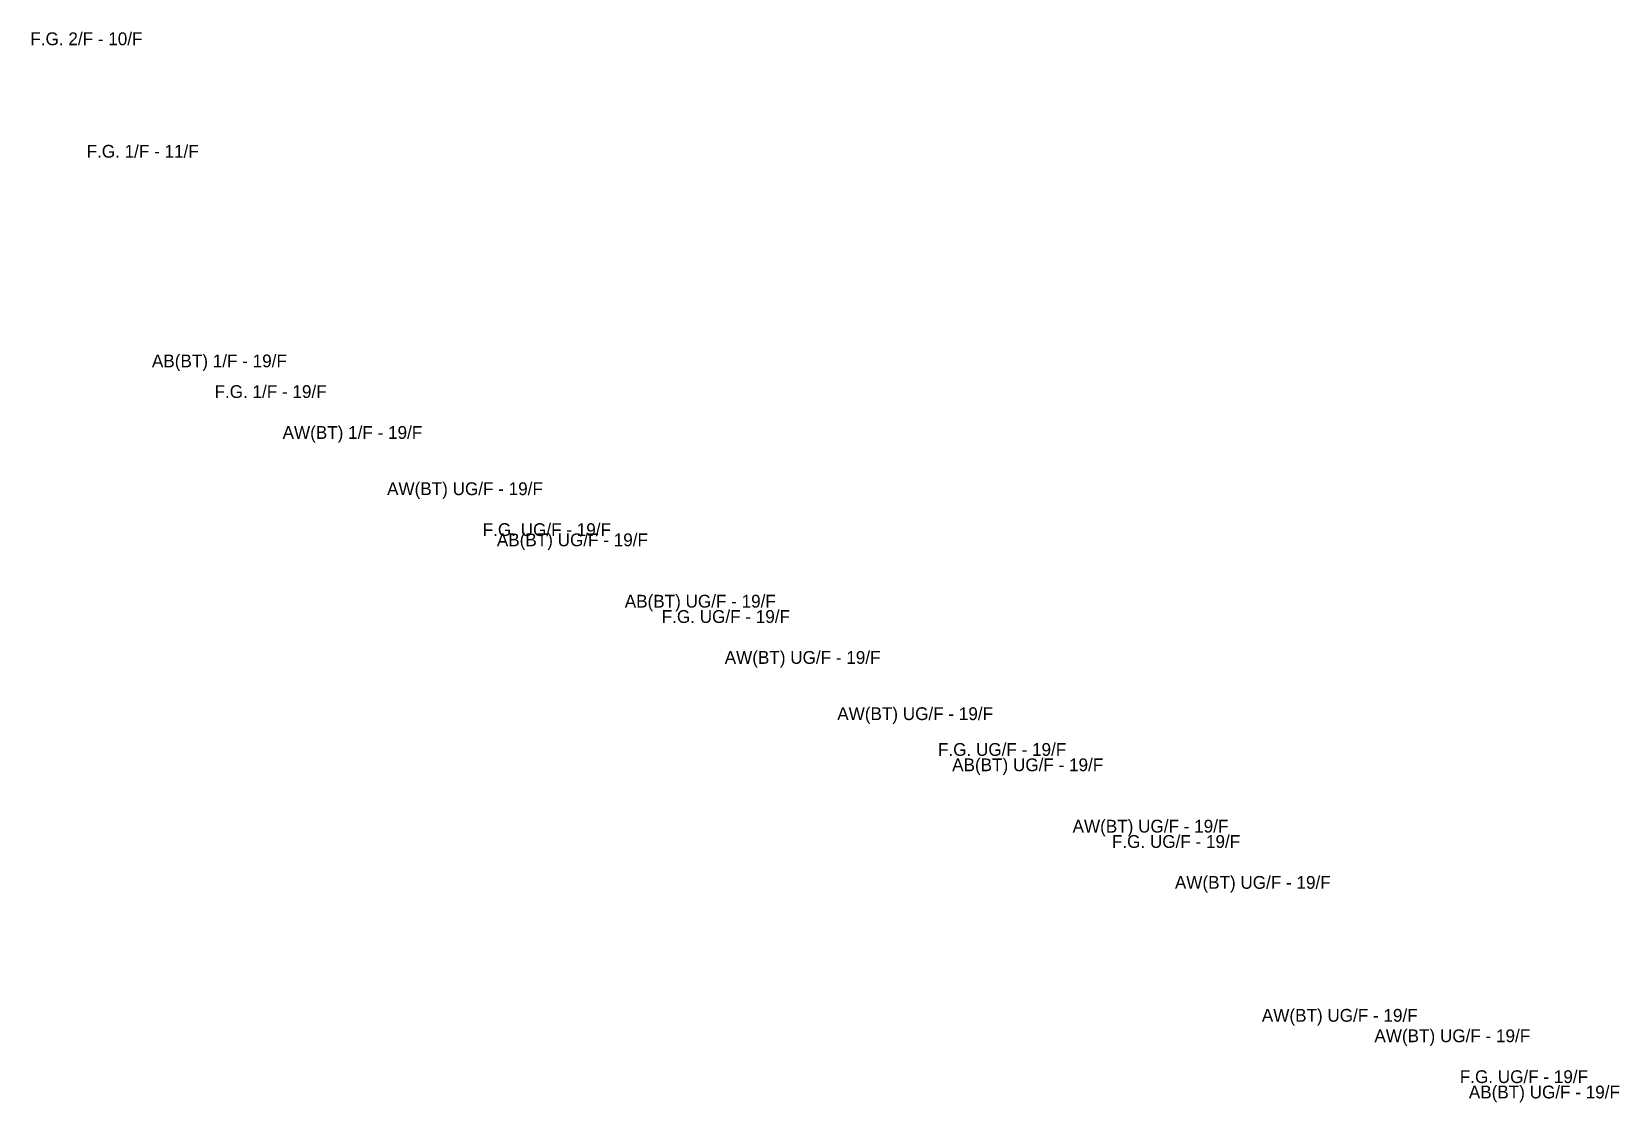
# Model space of a CAD drawing. Extents: x 817078 to 817239, y 826078 to 826189.
# Drawn here: x 817135.78 to 817166.81, y 826084.1 to 826105.04 of the extents above; entities that cross this region are included whole.
import ezdxf
from ezdxf.enums import TextEntityAlignment as Align

# ---------------------------------------------------------------- set-up
doc = ezdxf.new("R2010")
doc.units = 0
doc.layers.add('AC_Mitigation_Check', color=3, linetype='Continuous')

msp = doc.modelspace()

# ---------------------------------------------------------------- texts
at = {"layer": 'AC_Mitigation_Check'}
for s, p in [(' F.G. 2/F - 10/F', (817136.8, 826104.9)), (' F.G. 1/F - 11/F', (817137.9, 826102.7)), (' AB(BT) 1/F - 19/F', (817139.4, 826098.6)), (' F.G. 1/F - 19/F', (817140.4, 826098)), (' AW(BT) 1/F - 19/F', (817142, 826097.2)), (' AW(BT) UG/F - 19/F', (817144.2, 826096.1)), (' F.G. UG/F - 19/F', (817145.8, 826095.3)), (' AB(BT) UG/F - 19/F', (817146.3, 826095.1)), (' AB(BT) UG/F - 19/F', (817148.8, 826093.9)), (' F.G. UG/F - 19/F', (817149.3, 826093.6)), (' AW(BT) UG/F - 19/F', (817150.8, 826092.8)), (' AW(BT) UG/F - 19/F', (817153, 826091.7)), (' F.G. UG/F - 19/F', (817154.7, 826091)), (' AB(BT) UG/F - 19/F', (817155.2, 826090.7)), (' AW(BT) UG/F - 19/F', (817157.6, 826089.5)), (' F.G. UG/F - 19/F', (817158.1, 826089.2)), (' AW(BT) UG/F - 19/F', (817159.6, 826088.4)), (' AW(BT) UG/F - 19/F', (817161.3, 826085.8)), (' AW(BT) UG/F - 19/F', (817163.5, 826085.4)), (' F.G. UG/F - 19/F', (817164.9, 826084.6)), (' AB(BT) UG/F - 19/F', (817165.3, 826084.3))]:
    msp.add_text(s, height=0.25, dxfattribs=at).set_placement(p, align=Align.MIDDLE_CENTER)

doc.saveas('drawing.dxf')
